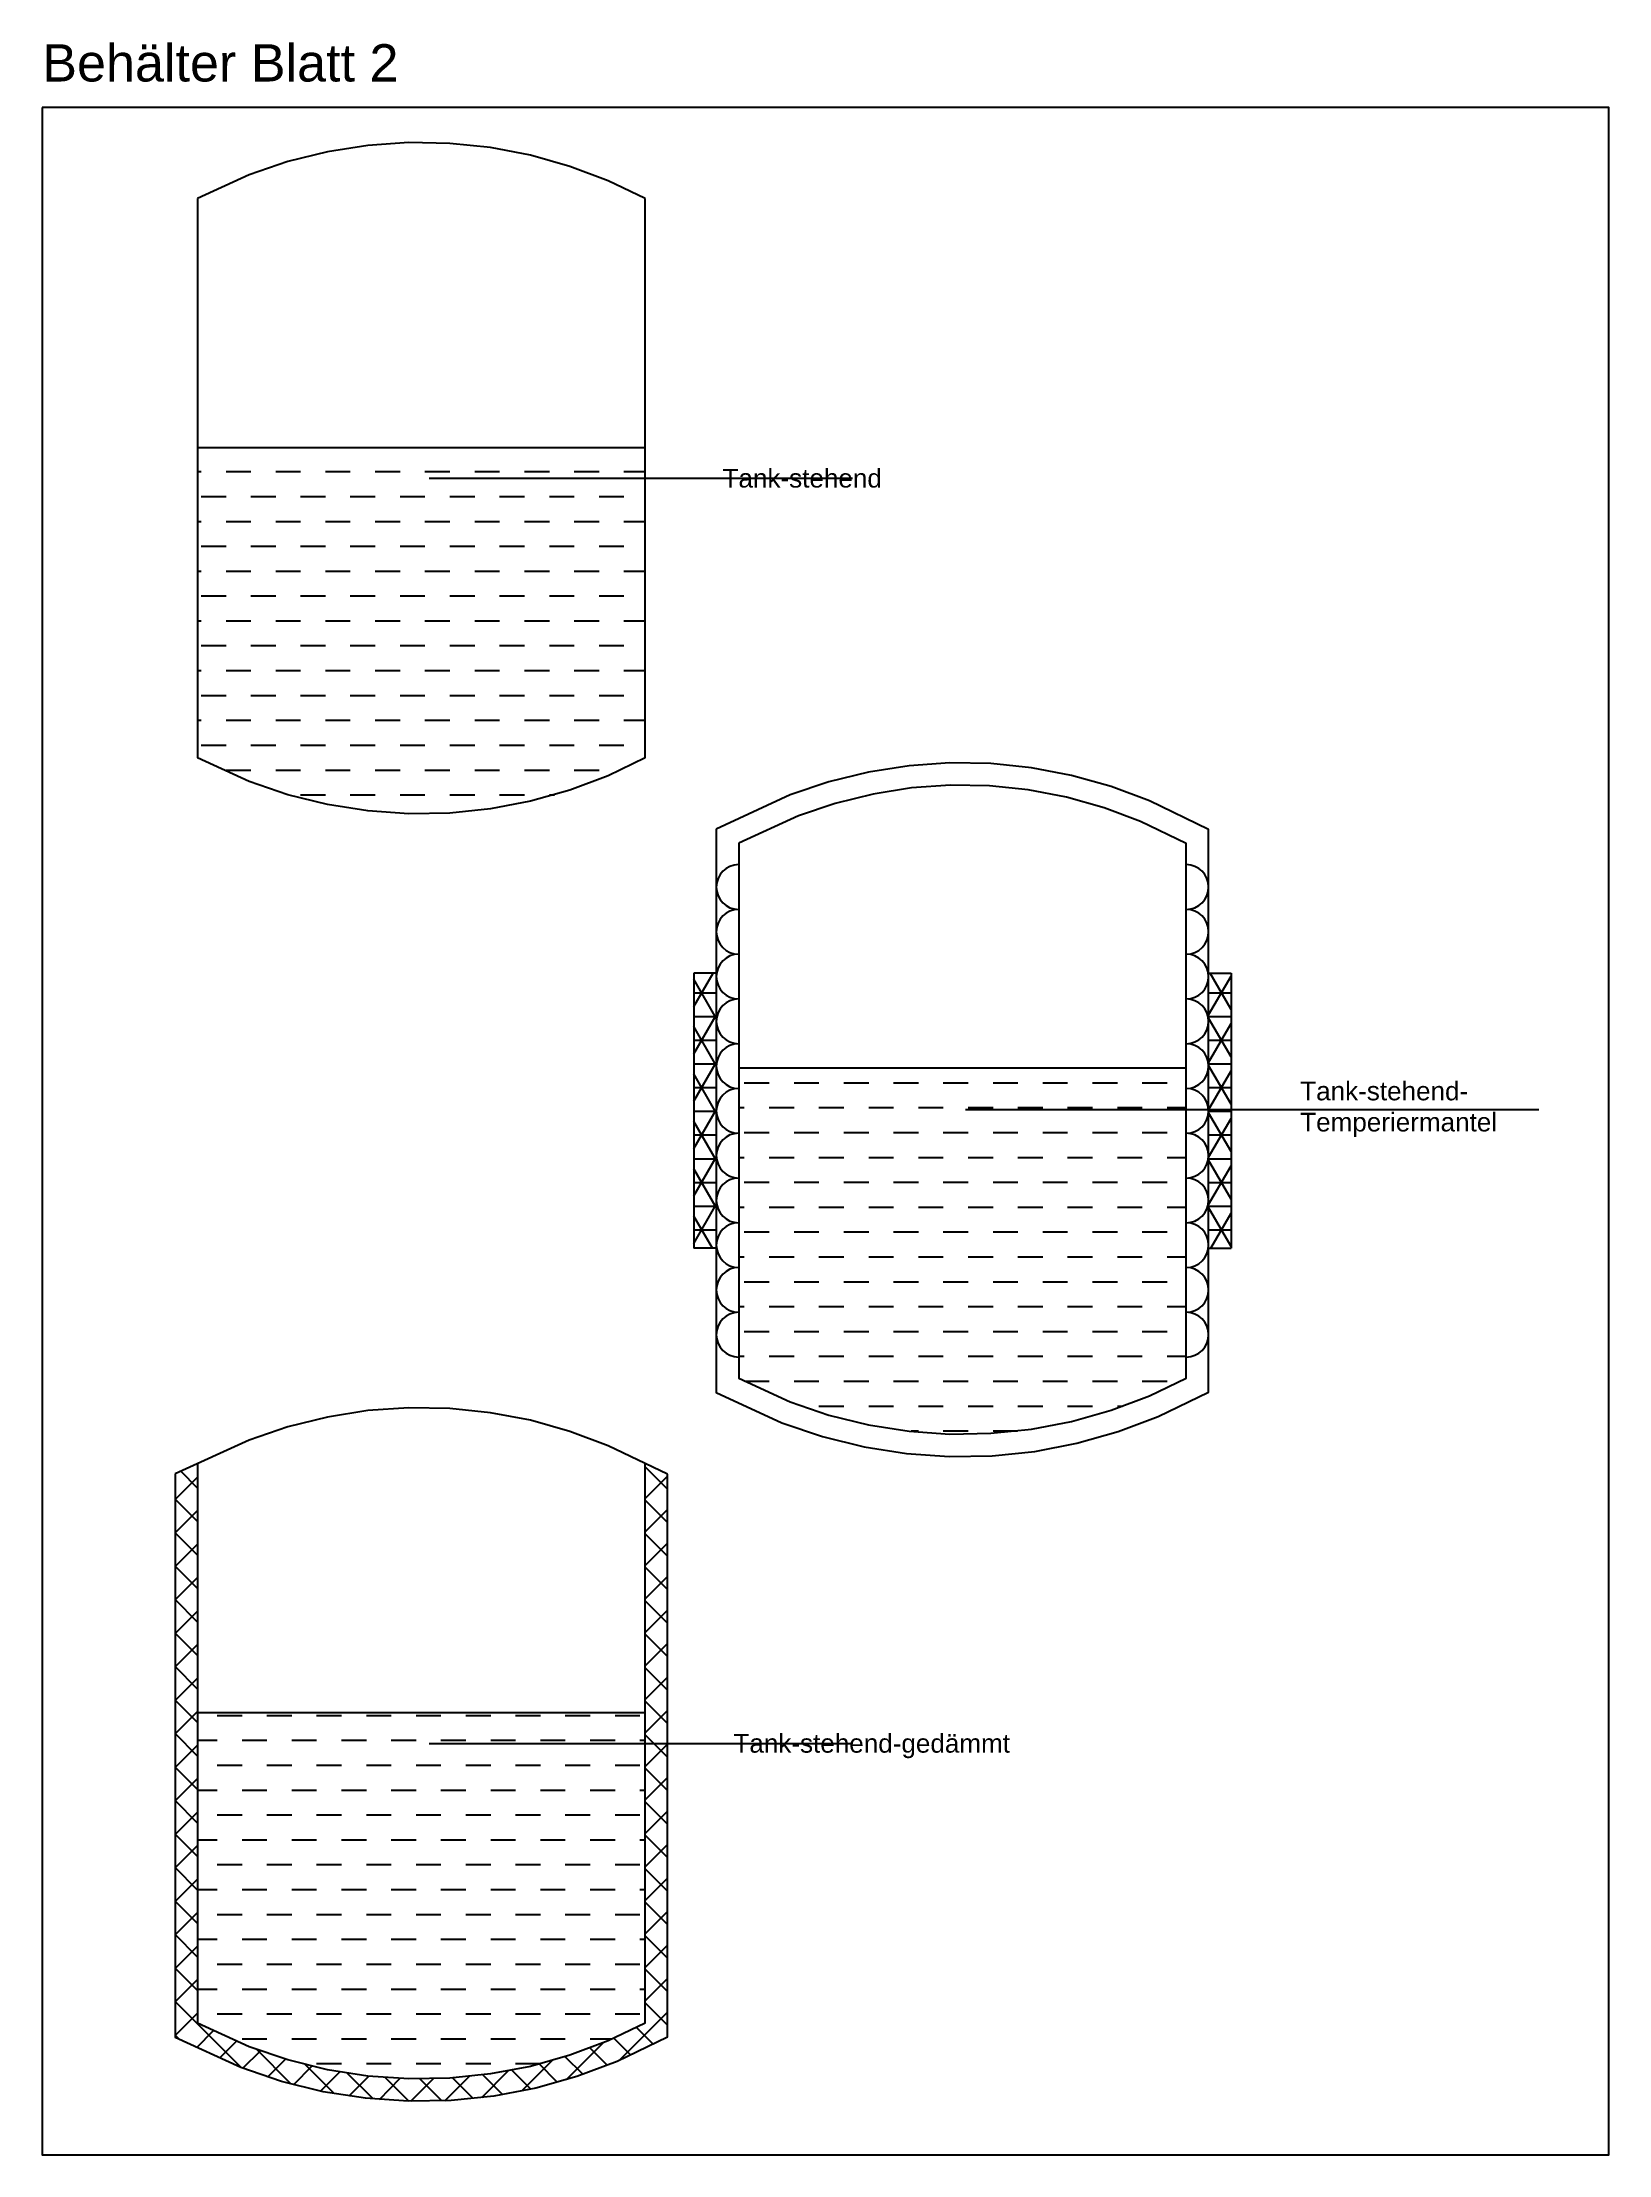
# Model space of a CAD drawing. Header units: millimetres. Extents: x 5800 to 16300, y -37466 to 14488.
# Drawn here: x 5800 to 16300, y -18568 to -4410 of the extents above; entities that cross this region are included whole.
import ezdxf
from ezdxf.enums import TextEntityAlignment as Align

# ---------------------------------------------------------------- set-up
doc = ezdxf.new("R2010")
doc.units = ezdxf.units.MM
doc.styles.get("Standard").update_dxf_attribs({"font": 'arial.ttf'})
pattern_1 = [(0, (-118187.12, -77932.55), (0, 158.75), []), (60, (-118187.12, -77932.55), (-137.48153, 79.375), []), (120, (-118187.12, -77932.55), (-137.48153, -79.375), [])]

msp = doc.modelspace()

# ---------------------------------------------------------------- texts
at = {"color": 7}
for s, p in [('Tank-stehend', (10360, -7332)), ('Tank-stehend-gedämmt', (10433, -15811))]:
    msp.add_text(s, height=125, dxfattribs=at).set_placement(p, align=Align.MIDDLE_LEFT)
at = {"insert": (5800, -4550), "char_height": 250, "attachment_point": 4}
msp.add_mtext_dynamic_manual_height_columns('Behälter Blatt 2', width=4100.87, gutter_width=12.5, heights=[0], dxfattribs=at)
at = {"color": 7, "insert": (14232, -11562), "char_height": 125, "width": 2445.77, "attachment_point": 4}
msp.add_mtext('Tank-stehend-\\PTemperiermantel', dxfattribs=at)

# ---------------------------------------------------------------- blocks, each defined once
blk = doc.blocks.new('Tank-stehend')
for p, q in [((-1553, 1875), (-1553, -1875)), ((-1553, 206), (1447, 206)), ((-1553, 45), (-1529, 45)), ((-1362, 45), (-1196, 45)), ((-1029, 45), (-862, 45)), ((-695, 45), (-529, 45)), ((-362, 45), (-195, 45)), ((-29, 45), (138, 45)), ((305, 45), (471, 45)), ((638, 45), (805, 45)), ((971, 45), (1138, 45)), ((1305, 45), (1447, 45)), ((-1529, -122), (-1362, -122)), ((-1196, -122), (-1029, -122)), ((-862, -122), (-695, -122)), ((-529, -122), (-362, -122)), ((-195, -122), (-29, -122)), ((138, -122), (305, -122)), ((471, -122), (638, -122)), ((805, -122), (971, -122)), ((1138, -122), (1305, -122)), ((-1553, -289), (-1529, -289)), ((-1362, -289), (-1196, -289)), ((-1029, -289), (-862, -289)), ((-695, -289), (-529, -289)), ((-362, -289), (-195, -289)), ((-29, -289), (138, -289)), ((305, -289), (471, -289)), ((638, -289), (805, -289)), ((971, -289), (1138, -289)), ((1305, -289), (1447, -289)), ((-1529, -455), (-1362, -455)), ((-1196, -455), (-1029, -455)), ((-862, -455), (-695, -455)), ((-529, -455), (-362, -455)), ((-195, -455), (-29, -455)), ((138, -455), (305, -455)), ((471, -455), (638, -455)), ((805, -455), (971, -455)), ((1138, -455), (1305, -455)), ((-1553, -622), (-1529, -622)), ((-1362, -622), (-1196, -622)), ((-1029, -622), (-862, -622)), ((-695, -622), (-529, -622)), ((-362, -622), (-195, -622)), ((-29, -622), (138, -622)), ((305, -622), (471, -622)), ((638, -622), (805, -622)), ((971, -622), (1138, -622)), ((1305, -622), (1447, -622)), ((-1529, -789), (-1362, -789)), ((-1196, -789), (-1029, -789)), ((-862, -789), (-695, -789)), ((-529, -789), (-362, -789)), ((-195, -789), (-29, -789)), ((138, -789), (305, -789)), ((471, -789), (638, -789)), ((805, -789), (971, -789)), ((1138, -789), (1305, -789)), ((-1553, -956), (-1529, -956)), ((-1362, -956), (-1196, -956)), ((-1029, -956), (-862, -956)), ((-695, -956), (-529, -956)), ((-362, -956), (-195, -956)), ((-29, -956), (138, -956)), ((305, -956), (471, -956)), ((638, -956), (805, -956)), ((971, -956), (1138, -956)), ((1305, -956), (1447, -956)), ((-1529, -1122), (-1362, -1122)), ((-1196, -1122), (-1029, -1122)), ((-862, -1122), (-695, -1122)), ((-529, -1122), (-362, -1122)), ((-195, -1122), (-29, -1122)), ((138, -1122), (305, -1122)), ((471, -1122), (638, -1122)), ((805, -1122), (971, -1122)), ((1138, -1122), (1305, -1122)), ((-1553, -1289), (-1529, -1289)), ((-1362, -1289), (-1196, -1289)), ((-1029, -1289), (-862, -1289)), ((-695, -1289), (-529, -1289)), ((-362, -1289), (-195, -1289)), ((-29, -1289), (138, -1289)), ((305, -1289), (471, -1289)), ((638, -1289), (805, -1289)), ((971, -1289), (1138, -1289)), ((1305, -1289), (1447, -1289)), ((-1529, -1456), (-1362, -1456)), ((-1196, -1456), (-1029, -1456)), ((-862, -1456), (-695, -1456)), ((-529, -1456), (-362, -1456)), ((-195, -1456), (-29, -1456)), ((138, -1456), (305, -1456)), ((471, -1456), (638, -1456)), ((805, -1456), (971, -1456)), ((1138, -1456), (1305, -1456)), ((-1553, -1622), (-1529, -1622)), ((-1362, -1622), (-1196, -1622)), ((-1029, -1622), (-862, -1622)), ((-695, -1622), (-529, -1622)), ((-362, -1622), (-195, -1622)), ((-29, -1622), (138, -1622)), ((305, -1622), (471, -1622)), ((638, -1622), (805, -1622)), ((971, -1622), (1138, -1622)), ((1305, -1622), (1447, -1622)), ((-1529, -1789), (-1362, -1789)), ((-1196, -1789), (-1029, -1789)), ((-862, -1789), (-695, -1789)), ((-529, -1789), (-362, -1789)), ((-195, -1789), (-29, -1789)), ((138, -1789), (305, -1789)), ((471, -1789), (638, -1789)), ((805, -1789), (971, -1789)), ((1138, -1789), (1305, -1789)), ((-1362, -1956), (-1196, -1956)), ((-1029, -1956), (-862, -1956)), ((-695, -1956), (-529, -1956)), ((-362, -1956), (-195, -1956)), ((-29, -1956), (138, -1956)), ((305, -1956), (471, -1956)), ((638, -1956), (805, -1956)), ((971, -1956), (1138, -1956)), ((-862, -2122), (-695, -2122)), ((-529, -2122), (-362, -2122)), ((-195, -2122), (-29, -2122)), ((138, -2122), (305, -2122)), ((471, -2122), (638, -2122)), ((805, -2122), (840, -2122))]:
    blk.add_line(p, q)
for points in [[(1447, 1875), (1200, 1994), (943, 2090), (679, 2165), (410, 2216), (137, 2244), (-137, 2249), (-411, 2230), (-682, 2187), (-948, 2122), (-1208, 2033), (-1553, 1875)], [(1447, -1875), (1447, -1875), (1447, 1875)], [(1447, -1875), (1200, -1994), (943, -2090), (679, -2165), (410, -2216), (137, -2244), (-137, -2249), (-411, -2230), (-682, -2187), (-948, -2122), (-1208, -2033), (-1553, -1875)]]:
    blk.add_lwpolyline(points)
blk = doc.blocks.new('Tank-stehend-gedämmt')
h = blk.add_hatch()
h.set_pattern_fill('DASH', color=256, scale=52.5, style=0)
h.set_pattern_definition([(0, (-278896.88, -101468.1), (166.6875, 166.6875), [166.6875, -166.6875])])
h.paths.add_polyline_path([(1447, 206), (-1553, 206), (-1553, -1875), (-1305, -1993), (-1049, -2090), (-785, -2165), (-515, -2216), (-242, -2244), (32, -2249), (305, -2230), (576, -2187), (842, -2122), (1102, -2033), (1447, -1875), (1447, -1875)])
for p, q in [((-1553, 1875), (-1553, -1875)), ((-1553, 1875), (-1553, 1875)), ((1447, 1866), (1454, 1872)), ((1597, 1704), (1447, 1854)), ((-1703, 1806), (-1703, -1971)), ((-1703, 1634), (-1553, 1784)), ((-1553, 1711), (-1665, 1824)), ((1447, 1641), (1597, 1791)), ((-1553, 1487), (-1703, 1637)), ((-1703, 1410), (-1553, 1560)), ((1597, 1480), (1447, 1630)), ((1447, 1417), (1597, 1567)), ((-1553, 1262), (-1703, 1412)), ((-1703, 1185), (-1553, 1335)), ((1597, 1255), (1447, 1405)), ((1447, 1192), (1597, 1342)), ((-1553, 1038), (-1703, 1188)), ((1597, 1031), (1447, 1181)), ((-1703, 961), (-1553, 1111)), ((1447, 968), (1597, 1118)), ((-1553, 813), (-1703, 963)), ((-1703, 736), (-1553, 886)), ((1597, 806), (1447, 956)), ((1447, 743), (1597, 893)), ((-1553, 589), (-1703, 739)), ((1597, 582), (1447, 732)), ((-1703, 512), (-1553, 662)), ((1447, 519), (1597, 669)), ((-1553, 364), (-1703, 514)), ((-1703, 287), (-1553, 437)), ((1597, 357), (1447, 507)), ((1447, 294), (1597, 444)), ((-1553, 140), (-1703, 290)), ((-1703, 63), (-1553, 213)), ((-1553, 206), (1447, 206)), ((1597, 133), (1447, 283)), ((1447, 70), (1597, 220)), ((-1553, -85), (-1703, 65)), ((1506, 0), (1447, 58)), ((1597, -92), (1506, 0)), ((-1703, -162), (-1553, -12)), ((1447, -155), (1597, -5)), ((-1553, -309), (-1703, -159)), ((-1703, -386), (-1553, -236)), ((1597, -316), (1447, -166)), ((1447, -379), (1597, -229)), ((-1553, -534), (-1703, -384)), ((1597, -541), (1447, -391)), ((-1703, -611), (-1553, -461)), ((1447, -604), (1597, -454)), ((-1553, -758), (-1703, -608)), ((-1703, -835), (-1553, -685)), ((1597, -765), (1447, -615)), ((1447, -828), (1597, -678)), ((-1553, -983), (-1703, -833)), ((1597, -990), (1447, -840)), ((-1703, -1060), (-1553, -910)), ((1447, -1053), (1597, -903)), ((-1553, -1207), (-1703, -1057)), ((1597, -1214), (1447, -1064)), ((1447, -1277), (1597, -1127)), ((-1703, -1284), (-1553, -1134)), ((-1553, -1432), (-1703, -1282)), ((-1703, -1509), (-1553, -1359)), ((1597, -1439), (1447, -1289)), ((1447, -1502), (1597, -1352)), ((-1553, -1656), (-1703, -1506)), ((1597, -1663), (1447, -1513)), ((-1703, -1733), (-1553, -1583)), ((1447, -1726), (1597, -1576)), ((-1259, -2174), (-1703, -1731)), ((-1703, -1958), (-1553, -1808)), ((1274, -2125), (1597, -1801)), ((1597, -1888), (1447, -1738)), ((-1673, -1985), (-1703, -1955)), ((-1558, -2038), (-1445, -1925)), ((1349, -2088), (1237, -1976)), ((1501, -2016), (1388, -1903)), ((-1404, -2108), (-1291, -1995)), ((-1249, -2178), (-1131, -2060)), ((-928, -2281), (-1159, -2050)), ((-1082, -2235), (-963, -2117)), ((620, -2329), (826, -2124)), ((1030, -2218), (911, -2100)), ((921, -2253), (1168, -2006)), ((1193, -2157), (1076, -2040)), ((-908, -2286), (-784, -2162)), ((-638, -2346), (-835, -2150)), ((-728, -2330), (-598, -2200)), ((-377, -2383), (-552, -2208)), ((-536, -2362), (-404, -2230)), ((-334, -2386), (-194, -2245)), ((-136, -2399), (-298, -2238)), ((-123, -2399), (29, -2246)), ((84, -2395), (-63, -2248)), ((105, -2395), (269, -2231)), ((293, -2379), (156, -2242)), ((352, -2373), (532, -2193)), ((492, -2353), (360, -2221)), ((680, -2317), (552, -2189)), ((858, -2270), (736, -2149))]:
    blk.add_line(p, q)
for points in [[(1597, 1803), (1200, 1994), (943, 2090), (679, 2165), (410, 2216), (137, 2244), (-137, 2249), (-411, 2230), (-682, 2187), (-948, 2122), (-1208, 2033), (-1703, 1806)], [(1447, -1875), (1447, -1875), (1447, 1875)], [(1597, -1970), (1597, 1803)], [(1597, -1970), (1259, -2132), (990, -2233), (714, -2311), (432, -2365), (146, -2394), (-141, -2399), (-428, -2379), (-711, -2335), (-990, -2266), (-1263, -2173), (-1703, -1971)], [(1447, -1875), (1200, -1994), (943, -2090), (679, -2165), (410, -2216), (137, -2244), (-137, -2249), (-411, -2230), (-682, -2187), (-948, -2122), (-1208, -2033), (-1553, -1875)]]:
    blk.add_lwpolyline(points)
blk = doc.blocks.new('Tank-stehend-Temperiermantel')
h = blk.add_hatch()
h.set_pattern_fill('NET3', color=256, scale=50)
h.set_pattern_definition(pattern_1)
h.paths.add_polyline_path([(-1670, 912), (-1820, 912), (-1820, -931), (-1670, -931)])
h = blk.add_hatch()
h.set_pattern_fill('NET3', color=256, scale=50)
h.set_pattern_definition(pattern_1)
h.paths.add_polyline_path([(1630, 912), (1780, 912), (1780, -931), (1630, -931)])
h = blk.add_hatch()
h.set_pattern_fill('DASH', color=256, scale=52.5, style=0)
h.set_pattern_definition([(0, (-278863.75, -101395), (166.6875, 166.6875), [166.6875, -166.6875])])
h.paths.add_polyline_path([(1480, 279), (-1520, 279), (-1520, -1802), (-1272, -1920), (-1015, -2017), (-751, -2092), (-482, -2143), (-209, -2171), (65, -2176), (338, -2157), (609, -2114), (876, -2049), (1135, -1960), (1480, -1802), (1480, -1802)])
for p, q in [((-1670, 912), (-1820, 912)), ((1630, 912), (1780, 912)), ((-1520, 279), (1480, 279)), ((-1670, -931), (-1820, -931)), ((1630, -931), (1780, -931))]:
    blk.add_line(p, q)
for points in [[(-1670, 1879), (-1670, -1898), (-1230, -2100), (-957, -2193), (-678, -2261), (-394, -2306), (-108, -2326), (179, -2321), (465, -2292), (747, -2238), (1023, -2160), (1292, -2059), (1630, -1896), (1630, 1876), (1233, 2067), (976, 2164), (712, 2238), (443, 2289), (170, 2318), (-104, 2322), (-378, 2303), (-649, 2261), (-915, 2195), (-1175, 2107)], [(-1520, 1783), (-1520, -1802), (-1175, -1960), (-915, -2049), (-649, -2114), (-378, -2157), (-104, -2176), (170, -2171), (443, -2143), (712, -2092), (976, -2017), (1233, -1920), (1480, -1802), (1480, 1782), (1174, 1929), (930, 2021), (678, 2092), (421, 2141), (161, 2168), (-100, 2172), (-361, 2154), (-619, 2113), (-873, 2051), (-1119, 1967)]]:
    blk.add_lwpolyline(points, close=True)
for points in [[(-1820, 912), (-1820, -931)], [(1780, 912), (1780, -931)]]:
    blk.add_lwpolyline(points)
for centre, start, end in [((-1520, 1490), 90, 270), ((1480, 1490), 270, 90), ((-1520, 1190), 90, 270), ((1480, 1190), 270, 90), ((-1520, 890), 90, 270), ((1480, 890), 270, 90), ((-1520, 590), 90, 270), ((1480, 590), 270, 90), ((-1520, 290), 90, 270), ((1480, 290), 270, 90), ((-1520, -10), 90, 270), ((1480, -10), 270, 90), ((-1520, -310), 90, 270), ((1480, -310), 270, 90), ((-1520, -610), 90, 270), ((1480, -610), 270, 90), ((-1520, -910), 90, 270), ((1480, -910), 270, 90), ((-1520, -1210), 90, 270), ((1480, -1210), 270, 90), ((-1520, -1510), 90, 270), ((1480, -1510), 270, 90)]:
    blk.add_arc(centre, 150, start, end)

# ---------------------------------------------------------------- linework, layer by layer
for p, q in [((8394, -7332), (11232, -7332)), ((11988, -11562), (15832, -11562)), ((8394, -15811), (11232, -15811))]:
    msp.add_line(p, q)
msp.add_lwpolyline([(5800, -4848), (5800, -18568), (16300, -18568), (16300, -4848), (5800, -4848)])

# ---------------------------------------------------------------- block references
for name, p in [('Tank-stehend', (8394, -7332)), ('Tank-stehend-Temperiermantel', (11988, -11562)), ('Tank-stehend-gedämmt', (8394, -15811))]:
    msp.add_blockref(name, p)

msp.set_redraw_order([(e.dxf.handle, doc.entitydb.next_handle()) for e in msp.query("TEXT MTEXT ATTDEF DIMENSION ARC_DIMENSION")])  # texts and dimensions are drawn at this point

doc.saveas('drawing.dxf')
